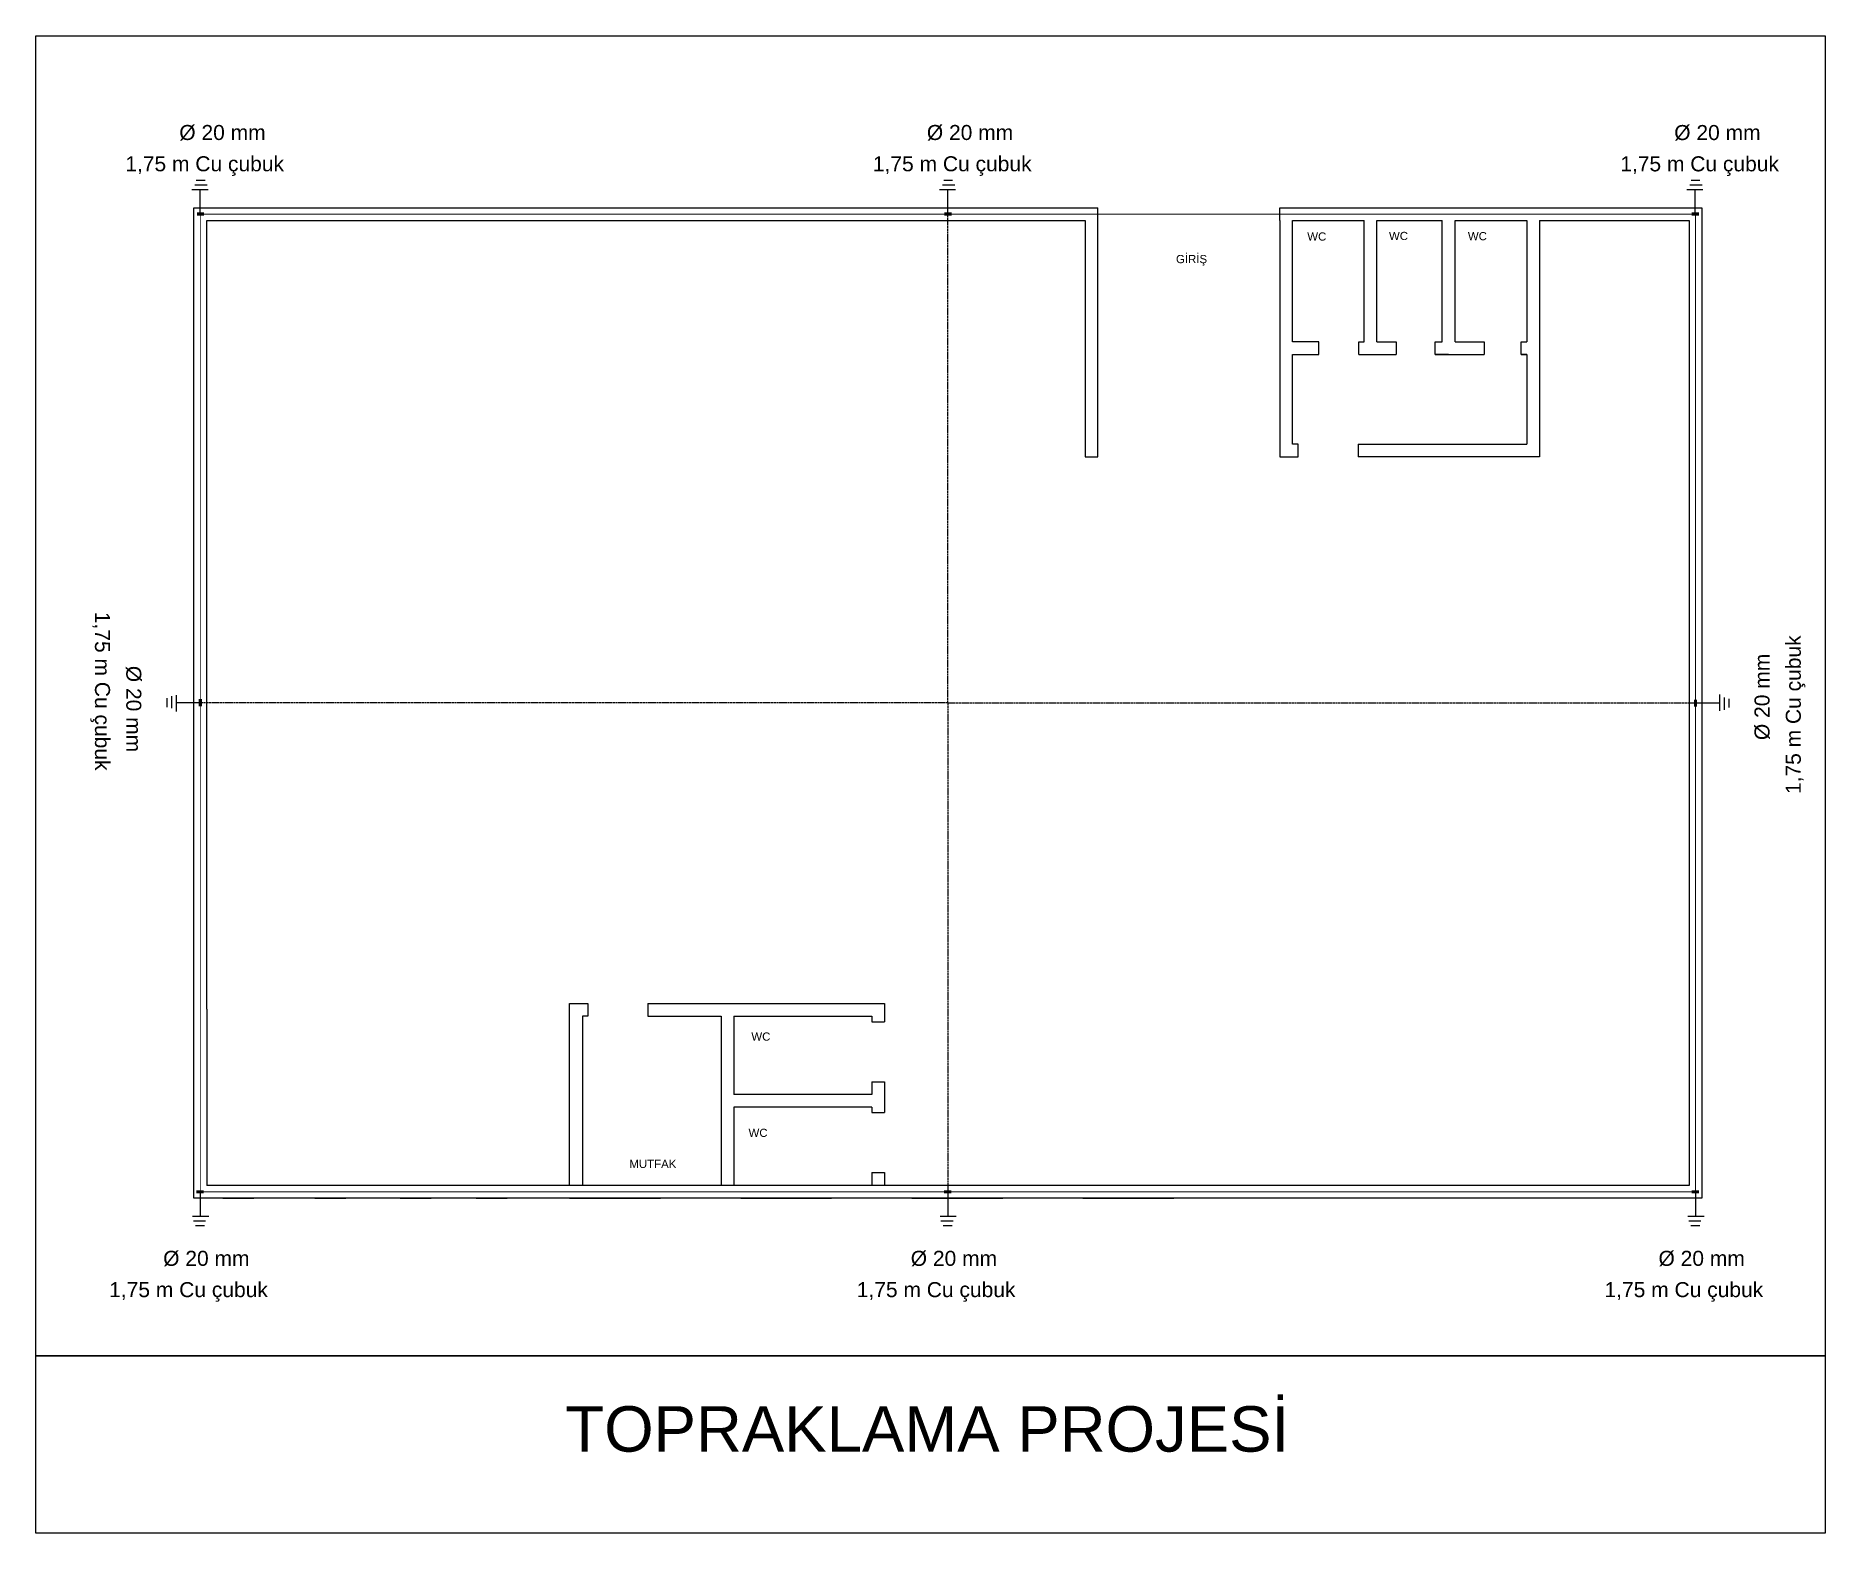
# Model space of a CAD drawing. Header units: millimetres. Extents: x -25043 to 36072, y 3768 to 12000.
# Drawn here: x -13103 to -3268, y 3768 to 12000 of the extents above; entities that cross this region are included whole.
import ezdxf

# ---------------------------------------------------------------- set-up
doc = ezdxf.new("R2010")
doc.units = ezdxf.units.MM
doc.linetypes.add('ACAD_ISO02W100', pattern=[15, 12, -3])
for name, color, linetype in [('Tarama', 42, 'Continuous'), ('TopraklamaY.', 3, 'ACAD_ISO02W100'), ('YazılarY.', 7, 'Continuous')]:
    doc.layers.add(name, color=color, linetype=linetype)
doc.styles.get("Standard").update_dxf_attribs({"font": 'arial.ttf'})
doc.styles.add('TXTX', font='arial.ttf')

msp = doc.modelspace()

# ---------------------------------------------------------------- texts
at = {"lineweight": 0, "attachment_point": 1}
for s, width, insert, char_height in [('WC', 222.711, (-6114.6, 10919.4), 45), ('WC', 222.711, (-5665.5, 10922.5), 45), ('WC', 222.711, (-5231.8, 10921.4), 45), ('GİRİŞ', 222.711, (-6836.1, 10795.5), 45), ('WC', 222.711, (-9170, 6521.1), 45), ('WC', 222.711, (-9185.5, 5991.9), 45), ('MUTFAK', 231.541, (-9840.5, 5821), 45), ('TOPRAKLAMA PROJESİ', 11069.561, (-10192.1, 4466.6), 250)]:
    msp.add_mtext_dynamic_manual_height_columns(s, width=width, gutter_width=12.5, heights=[0], dxfattribs=dict(at, insert=insert, char_height=char_height))
at = {"layer": 'YazılarY.', "lineweight": 0, "style": 'TXTX'}
for s, height, p in [('%%C 20 mm', 82.61, (-12314.1, 11427.5)), ('%%C 20 mm', 82.61, (-8205.4, 11427.5)), ('%%C 20 mm', 82.61, (-4097.7, 11427.2)), ('1,75 m Cu çubuk ', 82.611, (-12610.9, 11255.5)), ('1,75 m Cu çubuk ', 82.611, (-8502.1, 11255.5)), ('1,75 m Cu çubuk ', 82.611, (-4394.4, 11255.2)), ('%%C 20 mm', 82.61, (-12402.7, 5238.2)), ('%%C 20 mm', 82.61, (-8294, 5238.2)), ('%%C 20 mm', 82.61, (-4184.2, 5238.2)), ('1,75 m Cu çubuk ', 82.611, (-12699.5, 5066.1)), ('1,75 m Cu çubuk ', 82.611, (-8590.7, 5066.1)), ('1,75 m Cu çubuk ', 82.611, (-4480.9, 5066.1))]:
    msp.add_text(s, height=height, dxfattribs=at).set_placement(p)
for s, height, rotation, p in [('1,75 m Cu çubuk ', 82.611, 270, (-12777.5, 8833.6)), ('1,75 m Cu çubuk ', 82.611, 90, (-3402, 7831.9)), ('%%C 20 mm', 82.61, 90, (-3574, 8128.6)), ('%%C 20 mm', 82.61, 270, (-12605.5, 8536.8))]:
    msp.add_text(s, height=height, rotation=rotation, dxfattribs=at).set_placement(p)

# ---------------------------------------------------------------- linework, layer by layer
at = {"lineweight": 0}
for p, q in [((-12233.6, 10180), (-12233.6, 11055.4)), ((-12233.6, 11055.4), (-7265.5, 11055.4)), ((-7265.5, 9685.4), (-7265.5, 11055.4)), ((-6265.5, 11055.4), (-3946.1, 11055.4)), ((-6265.5, 10985.4), (-6265.5, 11055.4)), ((-3946.1, 11055.4), (-3946.1, 7134.1)), ((-12163.6, 6650), (-12163.6, 10985.4)), ((-12163.6, 10985.4), (-7335.5, 10985.4)), ((-7335.5, 10985.4), (-7335.5, 9685.4)), ((-6265.5, 10985.4), (-6265.5, 9685.4)), ((-6195.5, 10985.4), (-5801.5, 10985.4)), ((-6195.5, 10317.9), (-6195.5, 10985.4)), ((-6195.5, 10985.4), (-5801.5, 10985.4)), ((-5801.5, 10317.9), (-5801.5, 10985.4)), ((-5731.5, 10985.4), (-5372.5, 10985.4)), ((-5731.5, 10985.4), (-5372.5, 10985.4)), ((-5731.5, 10317.9), (-5731.5, 10985.4)), ((-5372.5, 10317.9), (-5372.5, 10985.4)), ((-5302.5, 10985.4), (-4908.5, 10985.4)), ((-5302.5, 10985.4), (-4908.5, 10985.4)), ((-5302.5, 10317.9), (-5302.5, 10985.4)), ((-4908.5, 10985.4), (-4908.5, 10317.9)), ((-4838.5, 10985.4), (-4016.1, 10985.4)), ((-4838.5, 10985.4), (-4838.5, 9685.4)), ((-4016.1, 10985.4), (-4016.1, 7641.6)), ((-6050.7, 10317.9), (-6195.5, 10317.9)), ((-6195.5, 9755.4), (-6195.5, 10247.9)), ((-6195.5, 10247.9), (-6161.5, 10247.9)), ((-6195.5, 10247.9), (-6050.7, 10247.9)), ((-6050.7, 10247.9), (-6050.7, 10317.9)), ((-5831.5, 10247.9), (-5831.5, 10317.9)), ((-5831.5, 10317.9), (-5801.5, 10317.9)), ((-5831.5, 10247.9), (-5626.1, 10247.9)), ((-5731.5, 10317.9), (-5626.1, 10317.9)), ((-5626.1, 10317.9), (-5626.1, 10247.9)), ((-5412.5, 10317.9), (-5372.5, 10317.9)), ((-5412.5, 10247.9), (-5412.5, 10317.9)), ((-5412.5, 10247.9), (-5142, 10247.9)), ((-5372.5, 10247.9), (-5412.5, 10247.9)), ((-5337.5, 10247.9), (-5372.5, 10247.9)), ((-5372.5, 10247.9), (-5302.5, 10247.9)), ((-5302.5, 10317.9), (-5272.5, 10317.9)), ((-5272.5, 10317.9), (-5142, 10317.9)), ((-5142, 10317.9), (-5142, 10247.9)), ((-4938.5, 10247.9), (-4938.5, 10317.9)), ((-4938.5, 10317.9), (-4908.5, 10317.9)), ((-4938.5, 10247.9), (-4908.5, 10247.9)), ((-4908.5, 10247.9), (-4938.5, 10247.9)), ((-4908.5, 10247.9), (-4908.5, 9755.4)), ((-12233.6, 5610), (-12233.6, 10180)), ((-6165.5, 9755.4), (-6195.5, 9755.4)), ((-6165.5, 9685.4), (-6165.5, 9755.4)), ((-5835.5, 9755.4), (-5835.5, 9685.4)), ((-5835.5, 9755.4), (-4908.5, 9755.4)), ((-7335.5, 9685.4), (-7265.5, 9685.4)), ((-6265.5, 9685.4), (-6195.5, 9685.4)), ((-6195.5, 9685.4), (-6165.5, 9685.4)), ((-4838.5, 9685.4), (-5835.5, 9685.4)), ((-4016.1, 7641.6), (-4016.1, 7134.1)), ((-4016.1, 7134.1), (-4016.1, 6650)), ((-3946.1, 7134.1), (-3946.1, 5680)), ((-12163.6, 6650), (-12163.6, 5680)), ((-10098.6, 6680), (-10068.6, 6680)), ((-10098.6, 6610), (-10098.6, 5680)), ((-10068.6, 6610), (-10098.6, 6610)), ((-10068.6, 6680), (-10068.6, 6610)), ((-9738.6, 6680), (-9738.6, 6610)), ((-9738.6, 6680), (-8438.6, 6680)), ((-9738.6, 6610), (-9336.1, 6610)), ((-9336.1, 6610), (-9336.1, 5680)), ((-9266.1, 6610), (-8508.6, 6610)), ((-9266.1, 6610), (-9266.1, 6181)), ((-8508.6, 6610), (-8508.6, 6580)), ((-8508.6, 6610), (-8508.6, 6580)), ((-8438.6, 6680), (-8438.6, 6580)), ((-4016.1, 6650), (-4016.1, 5680)), ((-8508.6, 6580), (-8438.6, 6580)), ((-8508.6, 6250), (-8508.6, 6181)), ((-8508.6, 6250), (-8438.6, 6250)), ((-8438.6, 6250), (-8438.6, 6081)), ((-8508.6, 6181), (-9266.1, 6181)), ((-9266.1, 6111), (-9266.1, 5680)), ((-8508.6, 6111), (-9266.1, 6111)), ((-8508.6, 6111), (-8508.6, 6081)), ((-8508.6, 6111), (-8508.6, 6081)), ((-8508.6, 6081), (-8438.6, 6081)), ((-8508.6, 5751), (-8508.6, 5680)), ((-8508.6, 5751), (-8438.6, 5751)), ((-8438.6, 5751), (-8438.6, 5680)), ((-3946.1, 5610), (-12233.6, 5610)), ((-11816.1, 5680), (-12163.6, 5680)), ((-11989.9, 5680), (-12074.9, 5680)), ((-12074.9, 5610), (-11904.9, 5610)), ((-11904.9, 5680), (-11989.9, 5680)), ((-11398.6, 5680), (-11816.1, 5680)), ((-11328.6, 5680), (-11746.1, 5680)), ((-11568.6, 5610), (-11398.6, 5610)), ((-10911.1, 5680), (-11328.6, 5680)), ((-10841.1, 5680), (-11258.6, 5680)), ((-11099.9, 5610), (-10929.9, 5610)), ((-10353.6, 5680), (-10841.1, 5680)), ((-10597.4, 5680), (-10682.4, 5680)), ((-10682.4, 5610), (-10512.4, 5610)), ((-10512.4, 5680), (-10597.4, 5680)), ((-9483.6, 5680), (-10353.6, 5680)), ((-9918.6, 5680), (-10168.6, 5680)), ((-10168.6, 5610), (-9668.6, 5610)), ((-9668.6, 5680), (-9918.6, 5680)), ((-9413.6, 5680), (-9668.6, 5680)), ((-8543.6, 5680), (-9413.6, 5680)), ((-8978.6, 5680), (-9228.6, 5680)), ((-9228.6, 5610), (-8728.6, 5610)), ((-8728.6, 5680), (-8978.6, 5680)), ((-8543.6, 5680), (-8728.6, 5680)), ((-7603.6, 5680), (-8543.6, 5680)), ((-8038.6, 5680), (-8288.6, 5680)), ((-8288.6, 5610), (-7788.6, 5610)), ((-7788.6, 5680), (-8038.6, 5680)), ((-7603.6, 5680), (-7788.6, 5680)), ((-4016.1, 5680), (-7603.6, 5680)), ((-7098.6, 5680), (-7348.6, 5680)), ((-7348.6, 5610), (-6848.6, 5610)), ((-6848.6, 5680), (-7098.6, 5680)), ((-3946.1, 5680), (-3946.1, 5610))]:
    msp.add_line(p, q, dxfattribs=at)
for points in [[(-13102.8, 12000.5), (-3267.9, 12000.5), (-3267.9, 4743.1), (-13102.8, 4743.1)], [(-13102.8, 4743.1), (-3267.9, 4743.1), (-3267.9, 3768.3), (-13102.8, 3768.3)]]:
    msp.add_lwpolyline(points, close=True, dxfattribs=at)
msp.add_lwpolyline([(-10168.6, 5680), (-10168.6, 6680), (-10098.6, 6680)], dxfattribs=at)
at = {"layer": 'Tarama', "color": 7, "lineweight": 0, "true_color": 0xffffff, "const_width": 17.5}
for points in [[(-12217.5, 11020.7), (-12177.7, 11020.7)], [(-8108.8, 11020.7), (-8068.9, 11020.7)], [(-4001.1, 11020.4), (-3961.2, 11020.4)], [(-12198.7, 8313.8), (-12198.6, 8353.7)], [(-3980.8, 8351.6), (-3980.9, 8311.7)], [(-12179.8, 5645), (-12219.6, 5645.1)], [(-8071, 5645), (-8110.9, 5645.1)], [(-3961.2, 5645), (-4001.1, 5645.1)]]:
    msp.add_lwpolyline(points, dxfattribs=at)
at = {"layer": 'Tarama', "lineweight": 0, "const_width": 5}
msp.add_lwpolyline([(-12198.6, 11020.4), (-12198.6, 11020.4), (-12198.6, 11020.4), (-4016.1, 11020.4), (-3981.1, 11020.4), (-3981.1, 5680), (-3981.1, 5645), (-12163.6, 5645), (-12198.6, 5645), (-12198.6, 11020.4)], dxfattribs=at)
at = {"layer": 'TopraklamaY.', "linetype": 'ByBlock', "lineweight": 0}
for p, q in [((-12156.1, 11153.8), (-12244.8, 11153.8)), ((-12160.6, 11179.6), (-12227.9, 11179.6)), ((-12172.8, 11205.4), (-12221.4, 11205.4)), ((-12198.6, 11020.4), (-12198.6, 11153.8)), ((-8047.4, 11153.8), (-8136, 11153.8)), ((-8051.9, 11179.6), (-8119.1, 11179.6)), ((-8064, 11205.4), (-8112.6, 11205.4)), ((-8089.9, 11020.4), (-8089.9, 11153.8)), ((-3939.7, 11153.5), (-4028.3, 11153.5)), ((-3944.2, 11179.3), (-4011.5, 11179.3)), ((-3956.3, 11205.1), (-4004.9, 11205.1)), ((-3982.2, 11020.1), (-3982.2, 11153.5)), ((-12357.5, 8370.7), (-12357.5, 8303.5)), ((-12331.7, 8375.2), (-12331.7, 8286.6)), ((-3847.8, 8290.2), (-3847.8, 8378.9)), ((-3821.9, 8294.7), (-3821.9, 8362)), ((-12383.4, 8358.6), (-12383.4, 8310)), ((-12198.4, 8332.7), (-12331.7, 8332.7)), ((-3981.1, 8332.7), (-3847.8, 8332.7)), ((-3796.1, 8306.9), (-3796.1, 8355.5)), ((-12198.6, 5645.3), (-12198.6, 5512)), ((-8089.9, 5645.3), (-8089.9, 5512)), ((-3980.1, 5645.3), (-3980.1, 5512)), ((-12241.2, 5512), (-12152.5, 5512)), ((-8132.4, 5512), (-8043.8, 5512)), ((-4022.6, 5512), (-3933.9, 5512)), ((-12236.7, 5486.1), (-12169.4, 5486.1)), ((-12224.5, 5460.3), (-12175.9, 5460.3)), ((-8127.9, 5486.1), (-8060.6, 5486.1)), ((-8115.8, 5460.3), (-8067.1, 5460.3)), ((-4018.1, 5486.1), (-3950.8, 5486.1)), ((-4005.9, 5460.3), (-3957.3, 5460.3))]:
    msp.add_line(p, q, dxfattribs=at)
at = {"layer": 'TopraklamaY.', "lineweight": 0}
for q in [(-8089.9, 11020.4), (-12198.6, 8332.7), (-3981.1, 8332.7), (-8089.9, 5645)]:
    msp.add_line((-8089.9, 8332.7), q, dxfattribs=at)

msp.set_redraw_order([(e.dxf.handle, doc.entitydb.next_handle()) for e in msp.query("TEXT MTEXT ATTDEF DIMENSION ARC_DIMENSION")])  # texts and dimensions are drawn at this point

doc.saveas('drawing.dxf')
